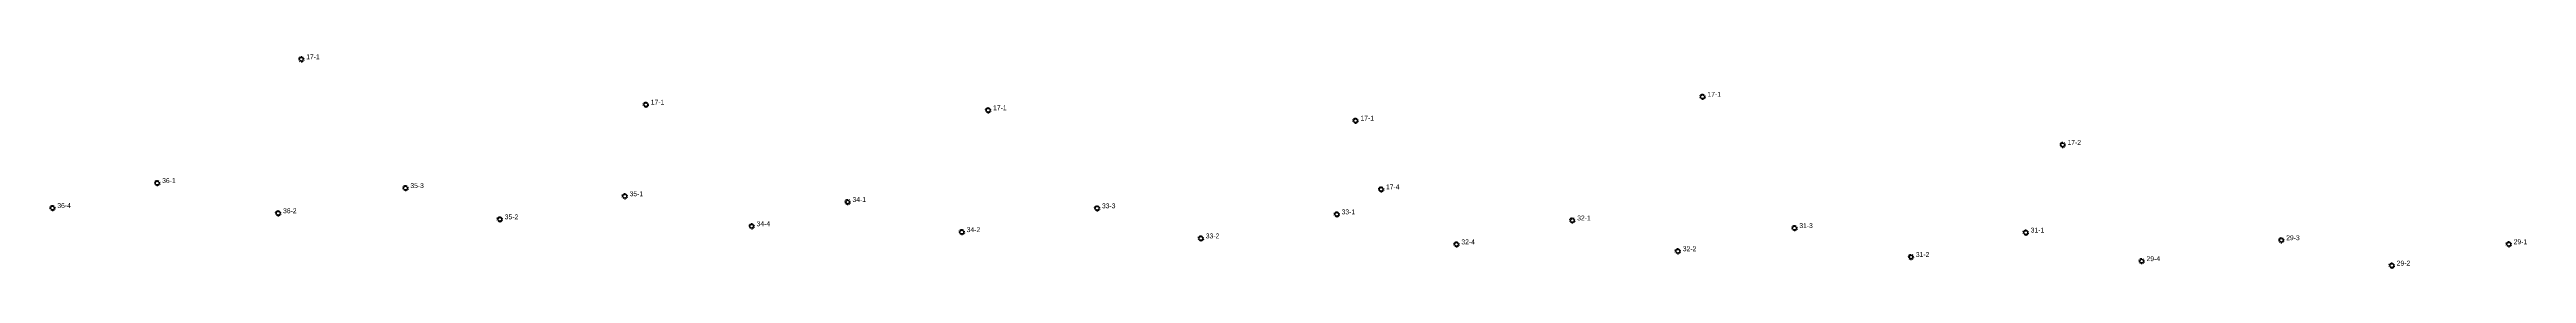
# Model space of a CAD drawing. Header units: inches. Extents: x 486468 to 494393, y 5455952 to 5461583.
# Drawn here: x 486540 to 487554, y 5457501 to 5457589 of the extents above; entities that cross this region are included whole.
import ezdxf

# ---------------------------------------------------------------- set-up
doc = ezdxf.new("R2010")
doc.units = ezdxf.units.IN
doc.header["$MEASUREMENT"] = 0
doc.layers.add('StreetLightingPoles', color=10, linetype='Continuous')

# ---------------------------------------------------------------- blocks, each defined once
blk = doc.blocks.new('Light')
at = {"color": 255}
for p, q in [((-0.7, 0.2), (-1.2, 0.4)), ((-0.4, 0.6), (-0.7, 1)), ((0, 0.7), (0, 1.2)), ((0.4, 0.6), (0.7, 1)), ((0.7, 0.2), (1.2, 0.4)), ((-0.7, -0.2), (-1.2, -0.4)), ((-0.4, -0.6), (-0.7, -1)), ((0, -0.8), (0, -1.3)), ((0.4, -0.6), (0.7, -1)), ((0.7, -0.2), (1.2, -0.4))]:
    blk.add_line(p, q, dxfattribs=at)
blk.add_circle((0, 0), 0.75, dxfattribs=at)

msp = doc.modelspace()

# ---------------------------------------------------------------- block references
at = {"layer": 'StreetLightingPoles'}
for p in [(486642.781, 5457586.76), (486783.826, 5457568.222), (486923.961, 5457565.959), (487216.385, 5457571.453), (487074.344, 5457561.706), (487363.773, 5457551.821), (486583.811, 5457536.245), (486540.895, 5457526.061), (486685.403, 5457534.189), (486775.168, 5457530.874), (486866.41, 5457528.498), (486968.533, 5457525.939), (487084.789, 5457533.669), (486633.305, 5457523.919), (486724.044, 5457521.445), (486827.134, 5457518.63), (486913.145, 5457516.217), (487066.628, 5457523.48), (487163.055, 5457520.987), (487253.987, 5457517.868), (487348.702, 5457516.036), (487011.017, 5457513.654), (487115.643, 5457511.232), (487206.277, 5457508.436), (487301.69, 5457506.067), (487396.121, 5457504.377), (487453.291, 5457512.929), (487546.419, 5457511.293), (487498.535, 5457502.559)]:
    msp.add_blockref('Light', p, dxfattribs=at)

# ---------------------------------------------------------------- texts
for s, p in [('17-1', (486644.781, 5457586.76)), ('17-1', (486785.826, 5457568.222)), ('17-1', (486925.961, 5457565.959)), ('17-1', (487218.385, 5457571.453)), ('17-1', (487076.344, 5457561.706)), ('17-2', (487365.773, 5457551.821)), ('36-1', (486585.811, 5457536.245)), ('35-3', (486687.403, 5457534.189)), ('36-4', (486542.895, 5457526.061)), ('36-2', (486635.305, 5457523.919)), ('35-1', (486777.168, 5457530.874)), ('34-1', (486868.41, 5457528.498)), ('33-3', (486970.533, 5457525.939)), ('17-4', (487086.789, 5457533.669)), ('35-2', (486726.044, 5457521.445)), ('34-4', (486829.134, 5457518.63)), ('34-2', (486915.145, 5457516.217)), ('33-1', (487068.628, 5457523.48)), ('32-1', (487165.055, 5457520.987)), ('31-3', (487255.987, 5457517.868)), ('31-1', (487350.702, 5457516.036)), ('33-2', (487013.017, 5457513.654)), ('32-4', (487117.643, 5457511.232)), ('32-2', (487208.277, 5457508.436)), ('31-2', (487303.69, 5457506.067)), ('29-4', (487398.121, 5457504.377)), ('29-3', (487455.291, 5457512.929)), ('29-1', (487548.419, 5457511.293)), ('29-2', (487500.535, 5457502.559))]:
    msp.add_text(s, height=2, dxfattribs=at).set_placement(p)

doc.saveas('drawing.dxf')
